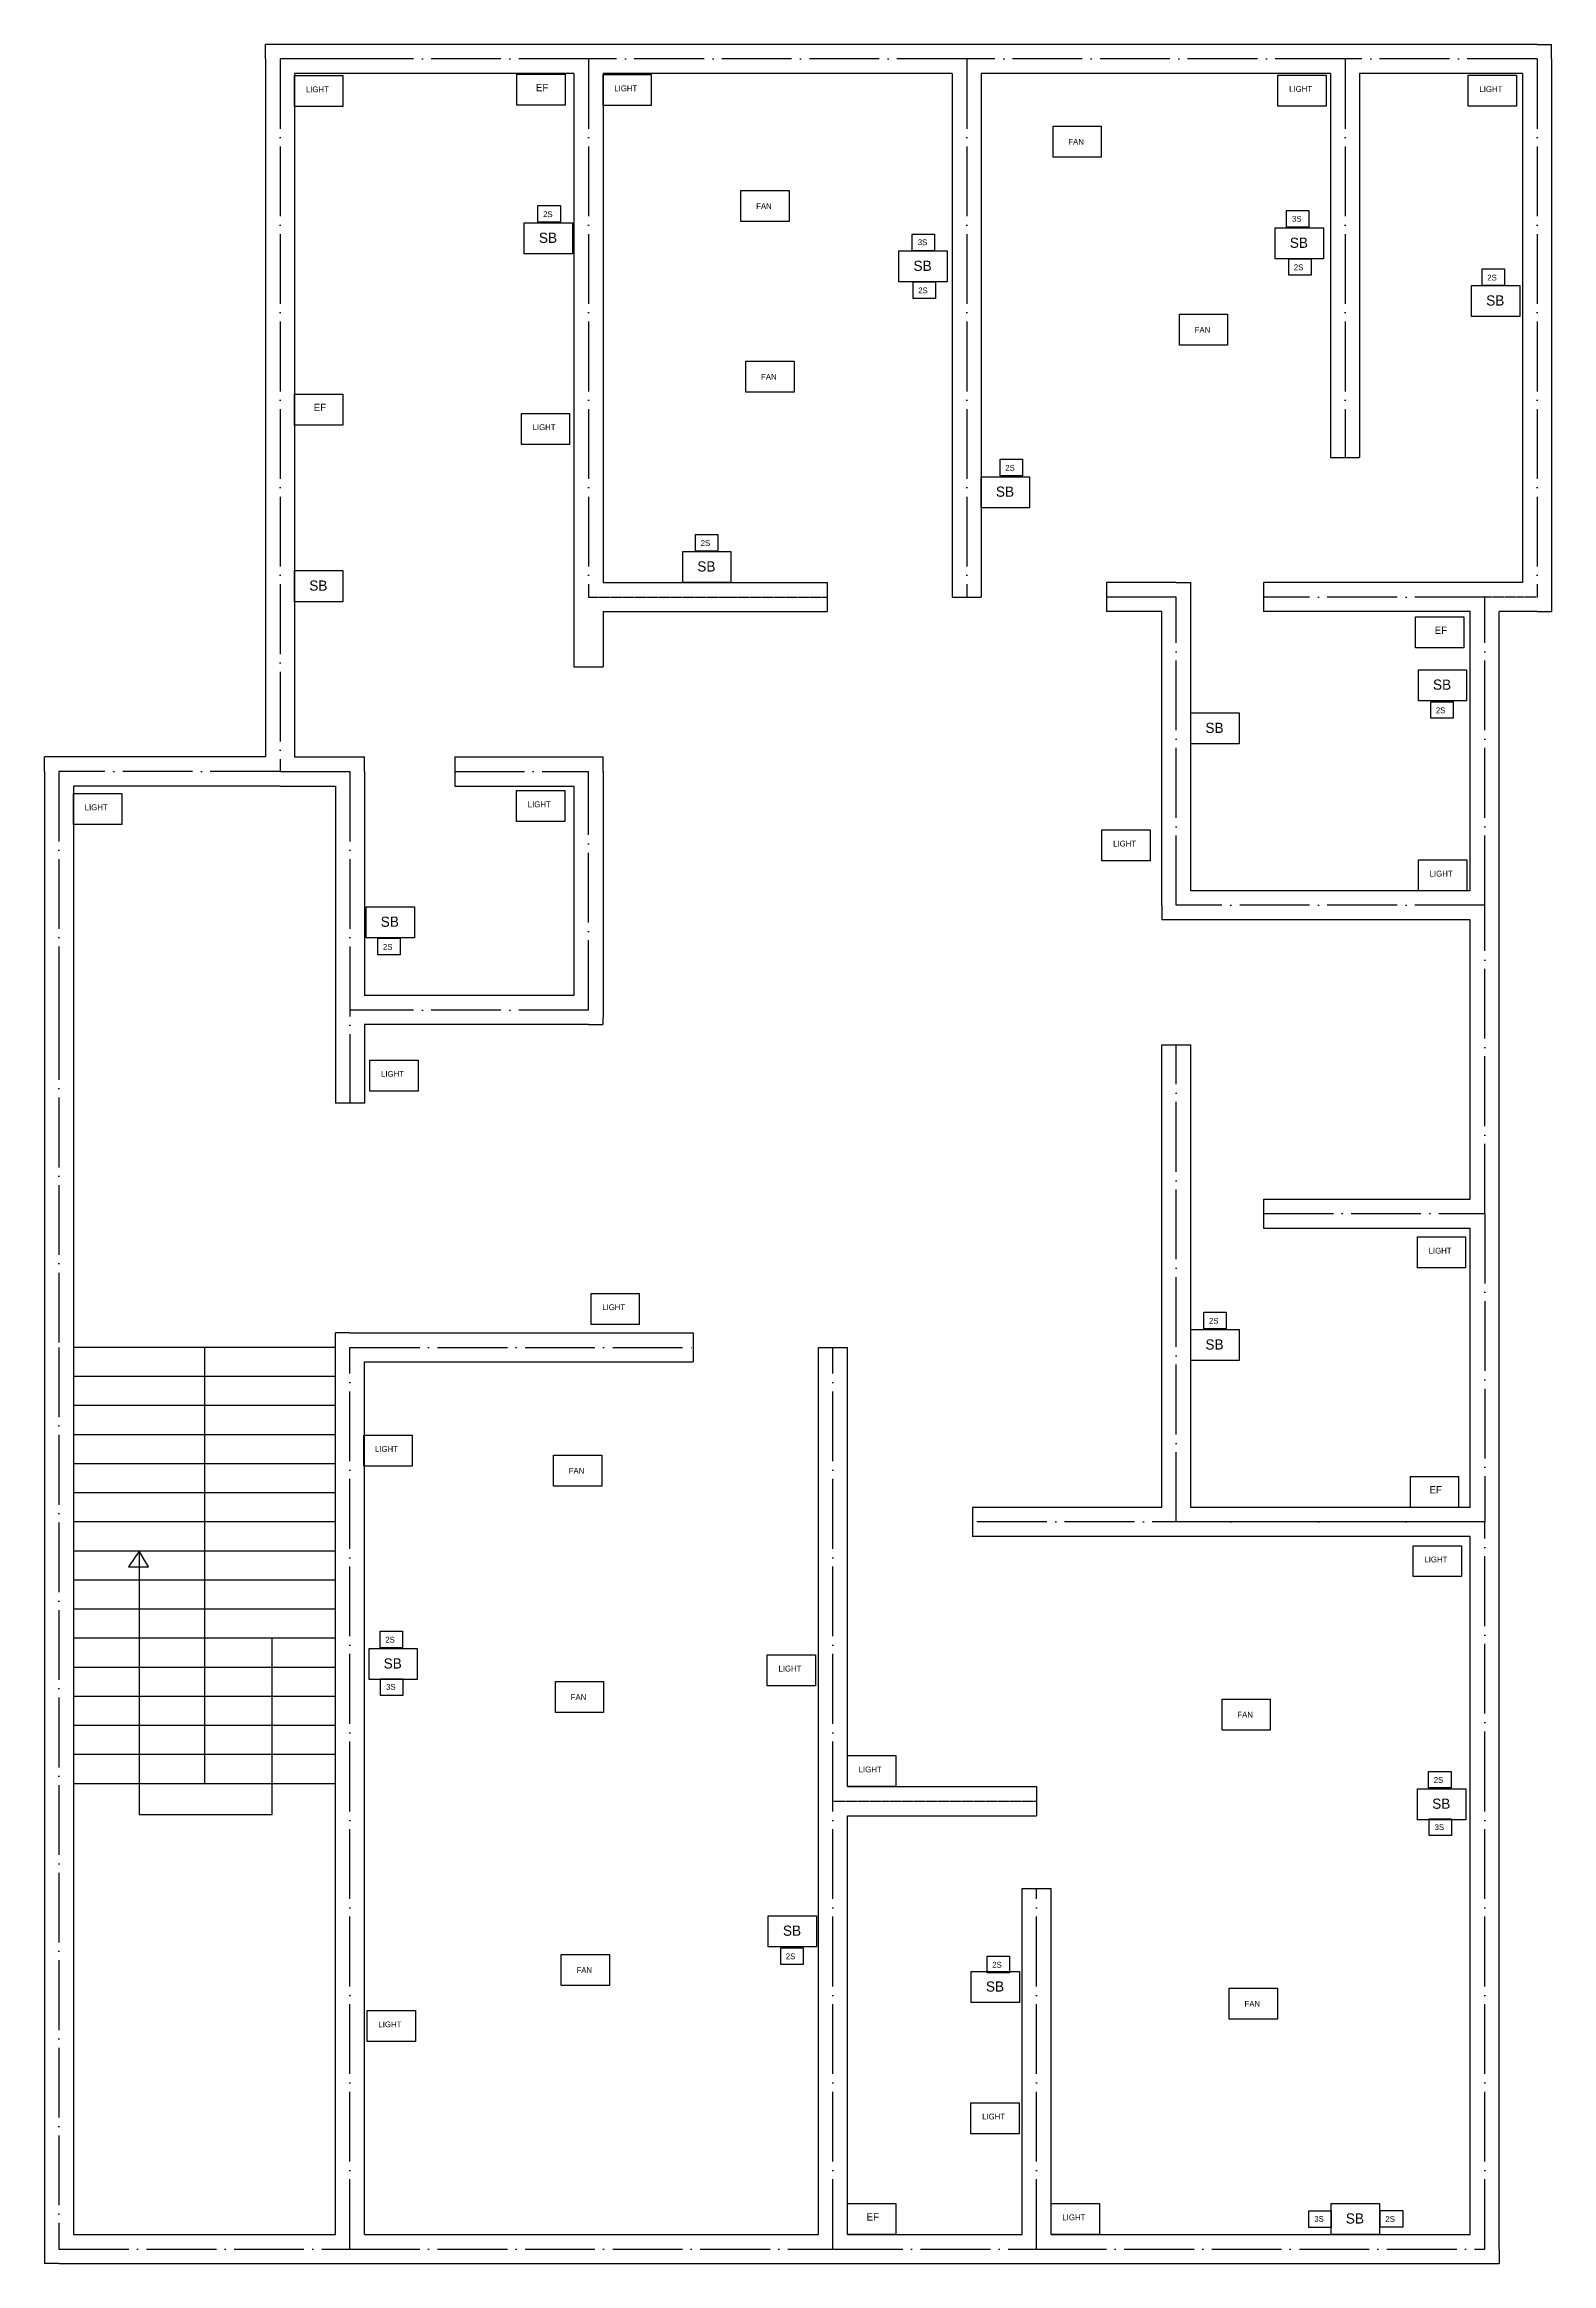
# Model space of a CAD drawing. Header units: feet. Extents: x 607 to 1125, y -337 to 426.
import ezdxf

# ---------------------------------------------------------------- set-up
doc = ezdxf.new("R2010")
doc.units = ezdxf.units.FT
doc.header["$MEASUREMENT"] = 0
doc.linetypes.add('ACAD_ISO04W100', pattern=[30, 24, -3, 0, -3])
doc.linetypes.add('DASHED2', pattern=[0.375, 0.25, -0.125])

msp = doc.modelspace()

# ---------------------------------------------------------------- linework, layer by layer
for p, q in [((687.81, 426.25), (682.81, 426.25)), ((682.81, 421.25), (682.81, 426.25)), ((682.81, 421.25), (682.81, 181.25)), ((711.81, 426.25), (687.81, 426.25)), ((793.81, 426.25), (711.81, 426.25)), ((923.81, 426.25), (793.81, 426.25)), ((1053.81, 426.25), (923.81, 426.25)), ((1119.81, 426.25), (1053.81, 426.25)), ((1119.81, 426.25), (1124.81, 426.25)), ((1124.81, 421.25), (1124.81, 426.25)), ((1124.81, 421.25), (1124.81, 236.25)), ((711.81, 416.25), (692.81, 416.25)), ((692.81, 416.25), (692.81, 181.25)), ((788.81, 416.25), (711.81, 416.25)), ((788.81, 416.25), (788.81, 212.25)), ((918.81, 416.25), (798.81, 416.25)), ((798.81, 416.25), (798.81, 241.25)), ((918.81, 416.25), (918.81, 236.25)), ((1048.81, 416.25), (928.81, 416.25)), ((928.81, 416.25), (928.81, 236.25)), ((1048.81, 416.25), (1048.81, 284.25)), ((1114.81, 416.25), (1058.81, 416.25)), ((1058.81, 416.25), (1058.81, 284.25)), ((1114.81, 416.25), (1114.81, 241.25)), ((1048.81, 284.25), (1058.81, 284.25)), ((798.81, 241.25), (875.81, 241.25)), ((798.81, 241.25), (875.81, 241.25)), ((875.81, 241.25), (875.81, 231.25)), ((995.81, 241.25), (971.81, 241.25)), ((971.81, 241.25), (971.81, 231.25)), ((995.81, 241.25), (1000.81, 241.25)), ((1000.81, 236.25), (1000.81, 241.25)), ((1101.81, 241.25), (1025.81, 241.25)), ((1025.81, 241.25), (1025.81, 231.25)), ((1114.81, 241.25), (1101.81, 241.25)), ((798.81, 231.25), (875.81, 231.25)), ((798.81, 231.25), (798.81, 212.25)), ((918.81, 236.25), (928.81, 236.25)), ((990.81, 231.25), (971.81, 231.25)), ((990.81, 130.25), (990.81, 231.25)), ((1000.81, 135.25), (1000.81, 236.25)), ((1096.81, 231.25), (1025.81, 231.25)), ((1096.81, 135.25), (1096.81, 231.25)), ((1106.81, 130.25), (1106.81, 231.25)), ((1119.81, 231.25), (1106.81, 231.25)), ((1119.81, 231.25), (1106.81, 231.25)), ((1119.81, 231.25), (1106.81, 231.25)), ((1119.81, 231.25), (1124.81, 231.25)), ((1124.81, 236.25), (1124.81, 231.25)), ((788.81, 212.25), (798.81, 212.25)), ((611.81, 181.25), (606.81, 181.25)), ((606.81, 176.25), (606.81, 181.25)), ((606.81, 176.25), (606.81, 94.25)), ((682.81, 181.25), (611.81, 181.25)), ((692.81, 181.25), (711.81, 181.25)), ((711.81, 181.25), (716.81, 181.25)), ((716.81, 176.25), (716.81, 181.25)), ((716.81, 176.25), (716.81, 99.25)), ((747.81, 181.25), (793.81, 181.25)), ((747.81, 181.25), (747.81, 171.25)), ((793.81, 181.25), (798.81, 181.25)), ((798.81, 176.25), (798.81, 181.25)), ((798.81, 176.25), (798.81, 94.25)), ((687.81, 171.25), (616.81, 171.25)), ((616.81, 171.25), (616.81, 94.25)), ((687.81, 171.25), (706.81, 171.25)), ((706.81, 171.25), (706.81, 62.25)), ((747.81, 171.25), (788.81, 171.25)), ((788.81, 171.25), (788.81, 99.25)), ((990.81, 130.25), (990.81, 125.25)), ((1096.81, 135.25), (1000.81, 135.25)), ((1106.81, 24.25), (1106.81, 130.25)), ((995.81, 125.25), (990.81, 125.25)), ((1096.81, 125.25), (995.81, 125.25)), ((1096.81, 125.25), (995.81, 125.25)), ((1096.81, 29.25), (1096.81, 125.25)), ((788.81, 99.25), (716.81, 99.25)), ((606.81, 94.25), (606.81, -21.75)), ((616.81, 94.25), (616.81, -21.75)), ((798.81, 94.25), (798.74, 89.25)), ((716.81, 89.25), (716.81, 62.25)), ((793.81, 89.25), (716.81, 89.25)), ((793.81, 89.25), (716.81, 89.25)), ((793.81, 89.25), (716.81, 89.25)), ((793.81, 89.25), (798.74, 89.25)), ((990.81, -76.75), (990.81, 82.25)), ((990.81, 82.25), (1000.81, 82.25)), ((1000.81, -76.75), (1000.81, 82.25)), ((716.81, 62.25), (706.81, 62.25)), ((990.81, -76.75), (990.81, 24.25)), ((1000.81, -76.75), (1000.81, 24.25)), ((1025.81, 29.25), (1096.81, 29.25)), ((1025.81, 29.25), (1025.81, 19.25)), ((1106.81, -81.75), (1106.81, 24.25)), ((1025.81, 19.25), (1096.81, 19.25)), ((1096.81, -76.75), (1096.81, 19.25)), ((606.81, -21.75), (606.81, -331.75)), ((616.81, -21.75), (616.81, -326.75)), ((706.81, -21.75), (616.81, -21.75)), ((661.81, -21.75), (661.81, -171.75)), ((711.81, -16.75), (706.81, -16.75)), ((706.81, -21.75), (706.81, -16.75)), ((706.81, -326.75), (706.81, -21.75)), ((711.81, -16.75), (829.81, -16.75)), ((829.81, -16.75), (829.81, -26.75)), ((872.81, -326.75), (872.81, -21.75)), ((872.81, -21.75), (882.81, -21.75)), ((882.81, -172.75), (882.81, -21.75)), ((882.81, -172.75), (882.81, -21.75)), ((716.81, -326.75), (716.81, -26.75)), ((716.81, -26.75), (829.81, -26.75)), ((706.81, -31.75), (616.81, -31.75)), ((706.81, -41.75), (616.81, -41.75)), ((706.81, -51.75), (616.81, -51.75)), ((706.81, -61.75), (616.81, -61.75)), ((706.81, -71.75), (616.81, -71.75)), ((706.81, -81.75), (616.81, -81.75)), ((990.81, -76.75), (925.81, -76.75)), ((925.81, -76.75), (925.81, -86.75)), ((1101.81, -81.75), (995.81, -81.75)), ((1096.81, -76.75), (1000.81, -76.75)), ((1096.81, -76.75), (1000.81, -76.75)), ((1101.81, -81.75), (1005.81, -81.75)), ((1106.81, -177.75), (1106.81, -81.75)), ((1096.81, -86.75), (925.81, -86.75)), ((1096.81, -86.75), (995.81, -86.75)), ((1096.81, -177.75), (1096.81, -86.75)), ((706.81, -91.75), (616.81, -91.75)), ((639.35, -91.75), (639.35, -182.35)), ((706.81, -101.75), (616.81, -101.75)), ((706.81, -111.75), (616.81, -111.75)), ((706.81, -121.75), (616.81, -121.75)), ((685.09, -182.35), (685.09, -121.75)), ((706.81, -131.75), (616.81, -131.75)), ((706.81, -141.75), (616.81, -141.75)), ((706.81, -151.75), (616.81, -151.75)), ((706.81, -161.75), (616.81, -161.75)), ((706.81, -171.75), (616.81, -171.75)), ((882.81, -172.75), (947.81, -172.75)), ((947.81, -172.75), (947.81, -182.75)), ((639.35, -182.35), (685.09, -182.35)), ((882.81, -326.75), (882.81, -182.75)), ((882.81, -326.75), (882.81, -182.75)), ((882.81, -182.75), (947.81, -182.75)), ((1096.81, -326.75), (1096.81, -177.75)), ((1106.81, -331.75), (1106.81, -177.75)), ((942.81, -326.75), (942.81, -207.75)), ((942.81, -207.75), (952.81, -207.75)), ((952.81, -326.75), (952.81, -207.75)), ((616.81, -326.75), (706.81, -326.75)), ((716.81, -326.75), (872.81, -326.75)), ((882.81, -326.75), (942.81, -326.75)), ((952.81, -326.75), (1096.81, -326.75)), ((606.81, -331.75), (606.81, -336.75)), ((1106.81, -331.75), (1106.81, -336.75)), ((611.81, -336.75), (606.81, -336.75)), ((611.81, -336.75), (711.81, -336.75)), ((711.81, -336.75), (877.81, -336.75)), ((877.81, -336.75), (947.81, -336.75)), ((947.81, -336.75), (1101.81, -336.75)), ((1101.81, -336.75), (1106.81, -336.75))]:
    msp.add_line(p, q)
at = {"linetype": 'ACAD_ISO04W100'}
for p, q in [((711.81, 421.25), (687.81, 421.25)), ((687.81, 421.25), (687.81, 176.25)), ((793.81, 421.25), (711.81, 421.25)), ((923.81, 421.25), (793.81, 421.25)), ((793.81, 421.25), (793.81, 236.25)), ((1053.81, 421.25), (923.81, 421.25)), ((923.81, 421.25), (923.81, 236.25)), ((1119.81, 421.25), (1053.81, 421.25)), ((1053.81, 421.25), (1053.81, 284.25)), ((1119.81, 421.25), (1119.81, 236.25)), ((995.81, 236.25), (971.81, 236.25)), ((995.81, 130.25), (995.81, 236.25)), ((1101.81, 236.25), (1025.81, 236.25)), ((1101.81, 130.25), (1101.81, 236.25)), ((687.81, 176.25), (611.81, 176.25)), ((611.81, 176.25), (611.81, 94.25)), ((687.81, 176.25), (711.81, 176.25)), ((711.81, 176.25), (711.81, 62.25)), ((747.81, 176.25), (793.81, 176.25)), ((793.81, 94.25), (793.81, 176.25)), ((1101.81, 130.25), (995.81, 130.25)), ((1101.81, 24.25), (1101.81, 130.25)), ((611.81, 94.25), (611.81, -21.75)), ((793.81, 94.25), (711.81, 94.25)), ((995.81, -81.75), (995.81, 82.25)), ((995.81, -81.75), (995.81, 24.25)), ((1025.81, 24.25), (1101.81, 24.25)), ((1101.81, 24.25), (1101.81, -81.75)), ((611.81, -21.75), (611.81, -331.75)), ((711.81, -331.75), (711.81, -21.75)), ((711.81, -21.75), (829.81, -21.75)), ((877.81, -331.75), (877.81, -21.75)), ((1101.81, -81.75), (925.81, -81.75)), ((1101.81, -81.75), (995.81, -81.75)), ((1101.81, -177.75), (1101.81, -81.75)), ((639.35, -91.75), (635.75, -97.18)), ((635.75, -97.18), (642.55, -97.18)), ((642.55, -97.18), (639.35, -91.75)), ((877.81, -331.75), (877.81, -177.75)), ((1101.81, -331.75), (1101.81, -177.75)), ((947.81, -331.75), (947.81, -207.75)), ((611.81, -331.75), (711.81, -331.75)), ((711.81, -331.75), (877.81, -331.75)), ((877.81, -331.75), (947.81, -331.75)), ((947.81, -331.75), (1101.81, -331.75))]:
    msp.add_line(p, q, dxfattribs=at)
at = {"linetype": 'DASHED2'}
for p, q in [((793.81, 236.25), (875.81, 236.25)), ((1119.81, 236.25), (1101.81, 236.25)), ((877.81, -177.75), (947.81, -177.75))]:
    msp.add_line(p, q, dxfattribs=at)
for points in [[(692.81, 415.55), (709.39, 415.55), (709.39, 404.9), (692.81, 404.9)], [(769.15, 415.99), (785.73, 415.99), (785.73, 405.34), (769.15, 405.34)], [(798.81, 415.91), (815.39, 415.91), (815.39, 405.25), (798.81, 405.25)], [(1030.76, 415.69), (1047.34, 415.69), (1047.34, 405.04), (1030.76, 405.04)], [(1096.15, 415.63), (1112.73, 415.63), (1112.73, 404.98), (1096.15, 404.98)], [(953.45, 398.14), (970.03, 398.14), (970.03, 387.48), (953.45, 387.48)], [(846.16, 376.02), (862.75, 376.02), (862.75, 365.37), (846.16, 365.37)], [(771.72, 364.88), (788.31, 364.88), (788.31, 354.23), (771.72, 354.23)], [(1029.79, 363.18), (1046.38, 363.18), (1046.38, 352.53), (1029.79, 352.53)], [(900.47, 355.25), (917.06, 355.25), (917.06, 344.59), (900.47, 344.59)], [(1097.29, 343.35), (1113.87, 343.35), (1113.87, 332.69), (1097.29, 332.69)], [(996.87, 333.48), (1013.46, 333.48), (1013.46, 322.83), (996.87, 322.83)], [(847.87, 317.32), (864.45, 317.32), (864.45, 306.67), (847.87, 306.67)], [(692.81, 306.02), (709.39, 306.02), (709.39, 295.37), (692.81, 295.37)], [(770.74, 299.39), (787.32, 299.39), (787.32, 288.74), (770.74, 288.74)], [(928.81, 277.61), (945.39, 277.61), (945.39, 266.96), (928.81, 266.96)], [(826.17, 251.9), (842.76, 251.9), (842.76, 241.25), (826.17, 241.25)], [(692.81, 245.31), (709.39, 245.31), (709.39, 234.65), (692.81, 234.65)], [(1078.08, 229.39), (1094.66, 229.39), (1094.66, 218.74), (1078.08, 218.74)], [(1079.01, 211.26), (1095.6, 211.26), (1095.6, 200.61), (1079.01, 200.61)], [(1000.81, 196.4), (1017.39, 196.4), (1017.39, 185.75), (1000.81, 185.75)], [(616.81, 168.71), (633.39, 168.71), (633.39, 158.06), (616.81, 158.06)], [(769.07, 169.72), (785.66, 169.72), (785.66, 159.07), (769.07, 159.07)], [(970.26, 156.22), (986.85, 156.22), (986.85, 145.56), (970.26, 145.56)], [(1079.05, 145.9), (1095.63, 145.9), (1095.63, 135.25), (1079.05, 135.25)], [(717.37, 129.75), (733.95, 129.75), (733.95, 119.09), (717.37, 119.09)], [(718.65, 77.06), (735.24, 77.06), (735.24, 66.4), (718.65, 66.4)], [(1078.68, 16.25), (1095.27, 16.25), (1095.27, 5.6), (1078.68, 5.6)], [(794.67, -3.18), (811.26, -3.18), (811.26, -13.83), (794.67, -13.83)], [(1000.81, -15.6), (1017.39, -15.6), (1017.39, -26.25), (1000.81, -26.25)], [(716.57, -51.92), (733.15, -51.92), (733.15, -62.57), (716.57, -62.57)], [(781.74, -58.81), (798.33, -58.81), (798.33, -69.46), (781.74, -69.46)], [(1076.28, -66.1), (1092.86, -66.1), (1092.86, -76.75), (1076.28, -76.75)], [(1077.23, -89.91), (1093.81, -89.91), (1093.81, -100.56), (1077.23, -100.56)], [(718.37, -125.27), (734.96, -125.27), (734.96, -135.92), (718.37, -135.92)], [(855.24, -127.42), (871.82, -127.42), (871.82, -138.08), (855.24, -138.08)], [(782.43, -136.57), (799.01, -136.57), (799.01, -147.22), (782.43, -147.22)], [(1011.55, -142.66), (1028.13, -142.66), (1028.13, -153.31), (1011.55, -153.31)], [(882.81, -162.1), (899.39, -162.1), (899.39, -172.75), (882.81, -172.75)], [(1078.74, -173.49), (1095.32, -173.49), (1095.32, -184.14), (1078.74, -184.14)], [(855.6, -217.15), (872.19, -217.15), (872.19, -227.8), (855.6, -227.8)], [(784.43, -230.45), (801.01, -230.45), (801.01, -241.11), (784.43, -241.11)], [(925.37, -236.33), (941.96, -236.33), (941.96, -246.99), (925.37, -246.99)], [(1014.01, -242.08), (1030.59, -242.08), (1030.59, -252.74), (1014.01, -252.74)], [(717.74, -249.75), (734.32, -249.75), (734.32, -260.41), (717.74, -260.41)], [(925.24, -281.42), (941.82, -281.42), (941.82, -292.08), (925.24, -292.08)], [(882.81, -316.1), (899.39, -316.1), (899.39, -326.75), (882.81, -326.75)], [(952.81, -316.1), (969.39, -316.1), (969.39, -326.75), (952.81, -326.75)], [(1049.06, -316.1), (1065.64, -316.1), (1065.64, -326.75), (1049.06, -326.75)]]:
    msp.add_lwpolyline(points, close=True)
at = {"linetype": 'ACAD_ISO04W100'}
for points in [[(776.43, 370.81), (784.13, 370.81), (784.13, 365.1), (776.43, 365.1)], [(1033.67, 369.09), (1041.36, 369.09), (1041.36, 363.38), (1033.67, 363.38)], [(905.07, 361.04), (912.76, 361.04), (912.76, 355.32), (905.07, 355.32)], [(1034.45, 352.56), (1042.14, 352.56), (1042.14, 346.85), (1034.45, 346.85)], [(905.37, 344.61), (913.06, 344.61), (913.06, 338.89), (905.37, 338.89)], [(1100.95, 349.03), (1108.65, 349.03), (1108.65, 343.32), (1100.95, 343.32)], [(935.27, 283.62), (942.97, 283.62), (942.97, 277.91), (935.27, 277.91)], [(830.6, 257.76), (838.3, 257.76), (838.3, 252.05), (830.6, 252.05)], [(1083.27, 200.25), (1090.96, 200.25), (1090.96, 194.54), (1083.27, 194.54)], [(721.39, 118.91), (729.08, 118.91), (729.08, 113.2), (721.39, 113.2)], [(1005.28, -9.66), (1012.98, -9.66), (1012.98, -15.37), (1005.28, -15.37)], [(722.18, -119.29), (729.88, -119.29), (729.88, -125), (722.18, -125)], [(722.32, -135.65), (730.01, -135.65), (730.01, -141.37), (722.32, -141.37)], [(1082.55, -167.51), (1090.24, -167.51), (1090.24, -173.22), (1082.55, -173.22)], [(1082.69, -183.87), (1090.38, -183.87), (1090.38, -189.58), (1082.69, -189.58)], [(859.86, -228.16), (867.55, -228.16), (867.55, -233.87), (859.86, -233.87)], [(930.81, -231.05), (938.5, -231.05), (938.5, -236.77), (930.81, -236.77)], [(1041.34, -318.58), (1049.04, -318.58), (1049.04, -324.3), (1041.34, -324.3)], [(1065.93, -318.47), (1073.62, -318.47), (1073.62, -324.19), (1065.93, -324.19)]]:
    msp.add_lwpolyline(points, close=True, dxfattribs=at)

# ---------------------------------------------------------------- texts
at = {"linetype": 'ACAD_ISO04W100', "attachment_point": 1}
for s, insert, char_height, width in [('EF', (775.72, 412.66), 2.5, 14.7641), ('LIGHT', (802.67, 412.15), 2, 12.5818), ('LIGHT', (696.67, 411.8), 2, 12.5818), ('LIGHT', (1034.62, 411.94), 2, 12.5818), ('LIGHT', (1100.01, 411.88), 2, 12.5818), ('FAN', (958.71, 393.77), 2, 9.6543), ('2S', (778.2, 368.86), 2, 12.7755), ('FAN', (851.43, 371.65), 2, 9.6543), ('3S', (1035.57, 367.28), 2, 5.7878), ('SB', (776.75, 361.5), 3.5, 15.6218), ('3S', (906.97, 359.23), 2, 5.7878), ('SB', (1034.82, 359.8), 3.5, 15.6218), ('SB', (905.5, 351.87), 3.5, 15.6218), ('2S', (1036.21, 350.61), 2, 12.7755), ('2S', (1102.72, 347.08), 2, 12.7755), ('2S', (907.13, 342.66), 2, 12.7755), ('SB', (1102.31, 339.96), 3.5, 15.6218), ('FAN', (1002.14, 329.11), 2, 9.6543), ('FAN', (853.13, 312.95), 2, 9.6543), ('EF', (699.38, 302.69), 2.5, 14.7641), ('LIGHT', (774.6, 295.64), 2, 12.5818), ('2S', (937.04, 281.67), 2, 12.7755), ('SB', (933.83, 274.23), 3.5, 15.6218), ('2S', (832.37, 255.82), 2, 12.7755), ('SB', (831.2, 248.52), 3.5, 15.6218), ('SB', (697.83, 241.93), 3.5, 15.6218), ('EF', (1084.65, 226.06), 2.5, 14.7641), ('SB', (1084.04, 207.88), 3.5, 15.6218), ('SB', (1005.83, 193.02), 3.5, 15.6218), ('2S', (1085.04, 198.3), 2, 12.7755), ('LIGHT', (620.67, 164.96), 2, 12.5818), ('LIGHT', (772.94, 165.96), 2, 12.5818), ('LIGHT', (974.13, 152.46), 2, 12.5818), ('LIGHT', (1082.91, 142.15), 2, 12.5818), ('SB', (722.39, 126.36), 3.5, 15.6218), ('2S', (723.15, 116.96), 2, 12.7755), ('LIGHT', (722.52, 73.3), 2, 12.5818), ('LIGHT', (1082.55, 12.5), 2, 12.5818), ('LIGHT', (798.53, -6.93), 2, 12.5818), ('2S', (1007.05, -11.61), 2, 12.7755), ('SB', (1005.83, -18.98), 3.5, 15.6218), ('LIGHT', (720.43, -55.67), 2, 12.5818), ('FAN', (787.01, -63.17), 2, 9.6543), ('EF', (1082.85, -69.43), 2.5, 14.7641), ('LIGHT', (1081.09, -93.66), 2, 12.5818), ('2S', (723.95, -121.24), 2, 12.7755), ('SB', (723.4, -128.65), 3.5, 15.6218), ('LIGHT', (859.1, -131.18), 2, 12.5818), ('3S', (724.23, -137.46), 2, 5.7878), ('FAN', (787.69, -140.94), 2, 9.6543), ('FAN', (1016.81, -147.02), 2, 9.6543), ('LIGHT', (886.67, -165.85), 2, 12.5818), ('2S', (1084.31, -169.46), 2, 12.7755), ('SB', (1083.76, -176.87), 3.5, 15.6218), ('3S', (1084.59, -185.68), 2, 5.7878), ('SB', (860.63, -220.53), 3.5, 15.6218), ('FAN', (789.69, -234.82), 2, 9.6543), ('2S', (861.62, -230.11), 2, 12.7755), ('2S', (932.58, -233), 2, 12.7755), ('SB', (930.4, -239.72), 3.5, 15.6218), ('FAN', (1019.27, -246.45), 2, 9.6543), ('LIGHT', (721.6, -253.51), 2, 12.5818), ('LIGHT', (929.1, -285.18), 2, 12.5818), ('EF', (889.38, -319.43), 2.5, 14.7641), ('LIGHT', (956.67, -319.85), 2, 12.5818), ('3S', (1043.25, -320.39), 2, 5.7878), ('SB', (1054.08, -319.48), 3.5, 15.6218), ('2S', (1067.69, -320.42), 2, 12.7755)]:
    msp.add_mtext(s, dxfattribs=dict(at, insert=insert, char_height=char_height, width=width))

doc.saveas('drawing.dxf')
